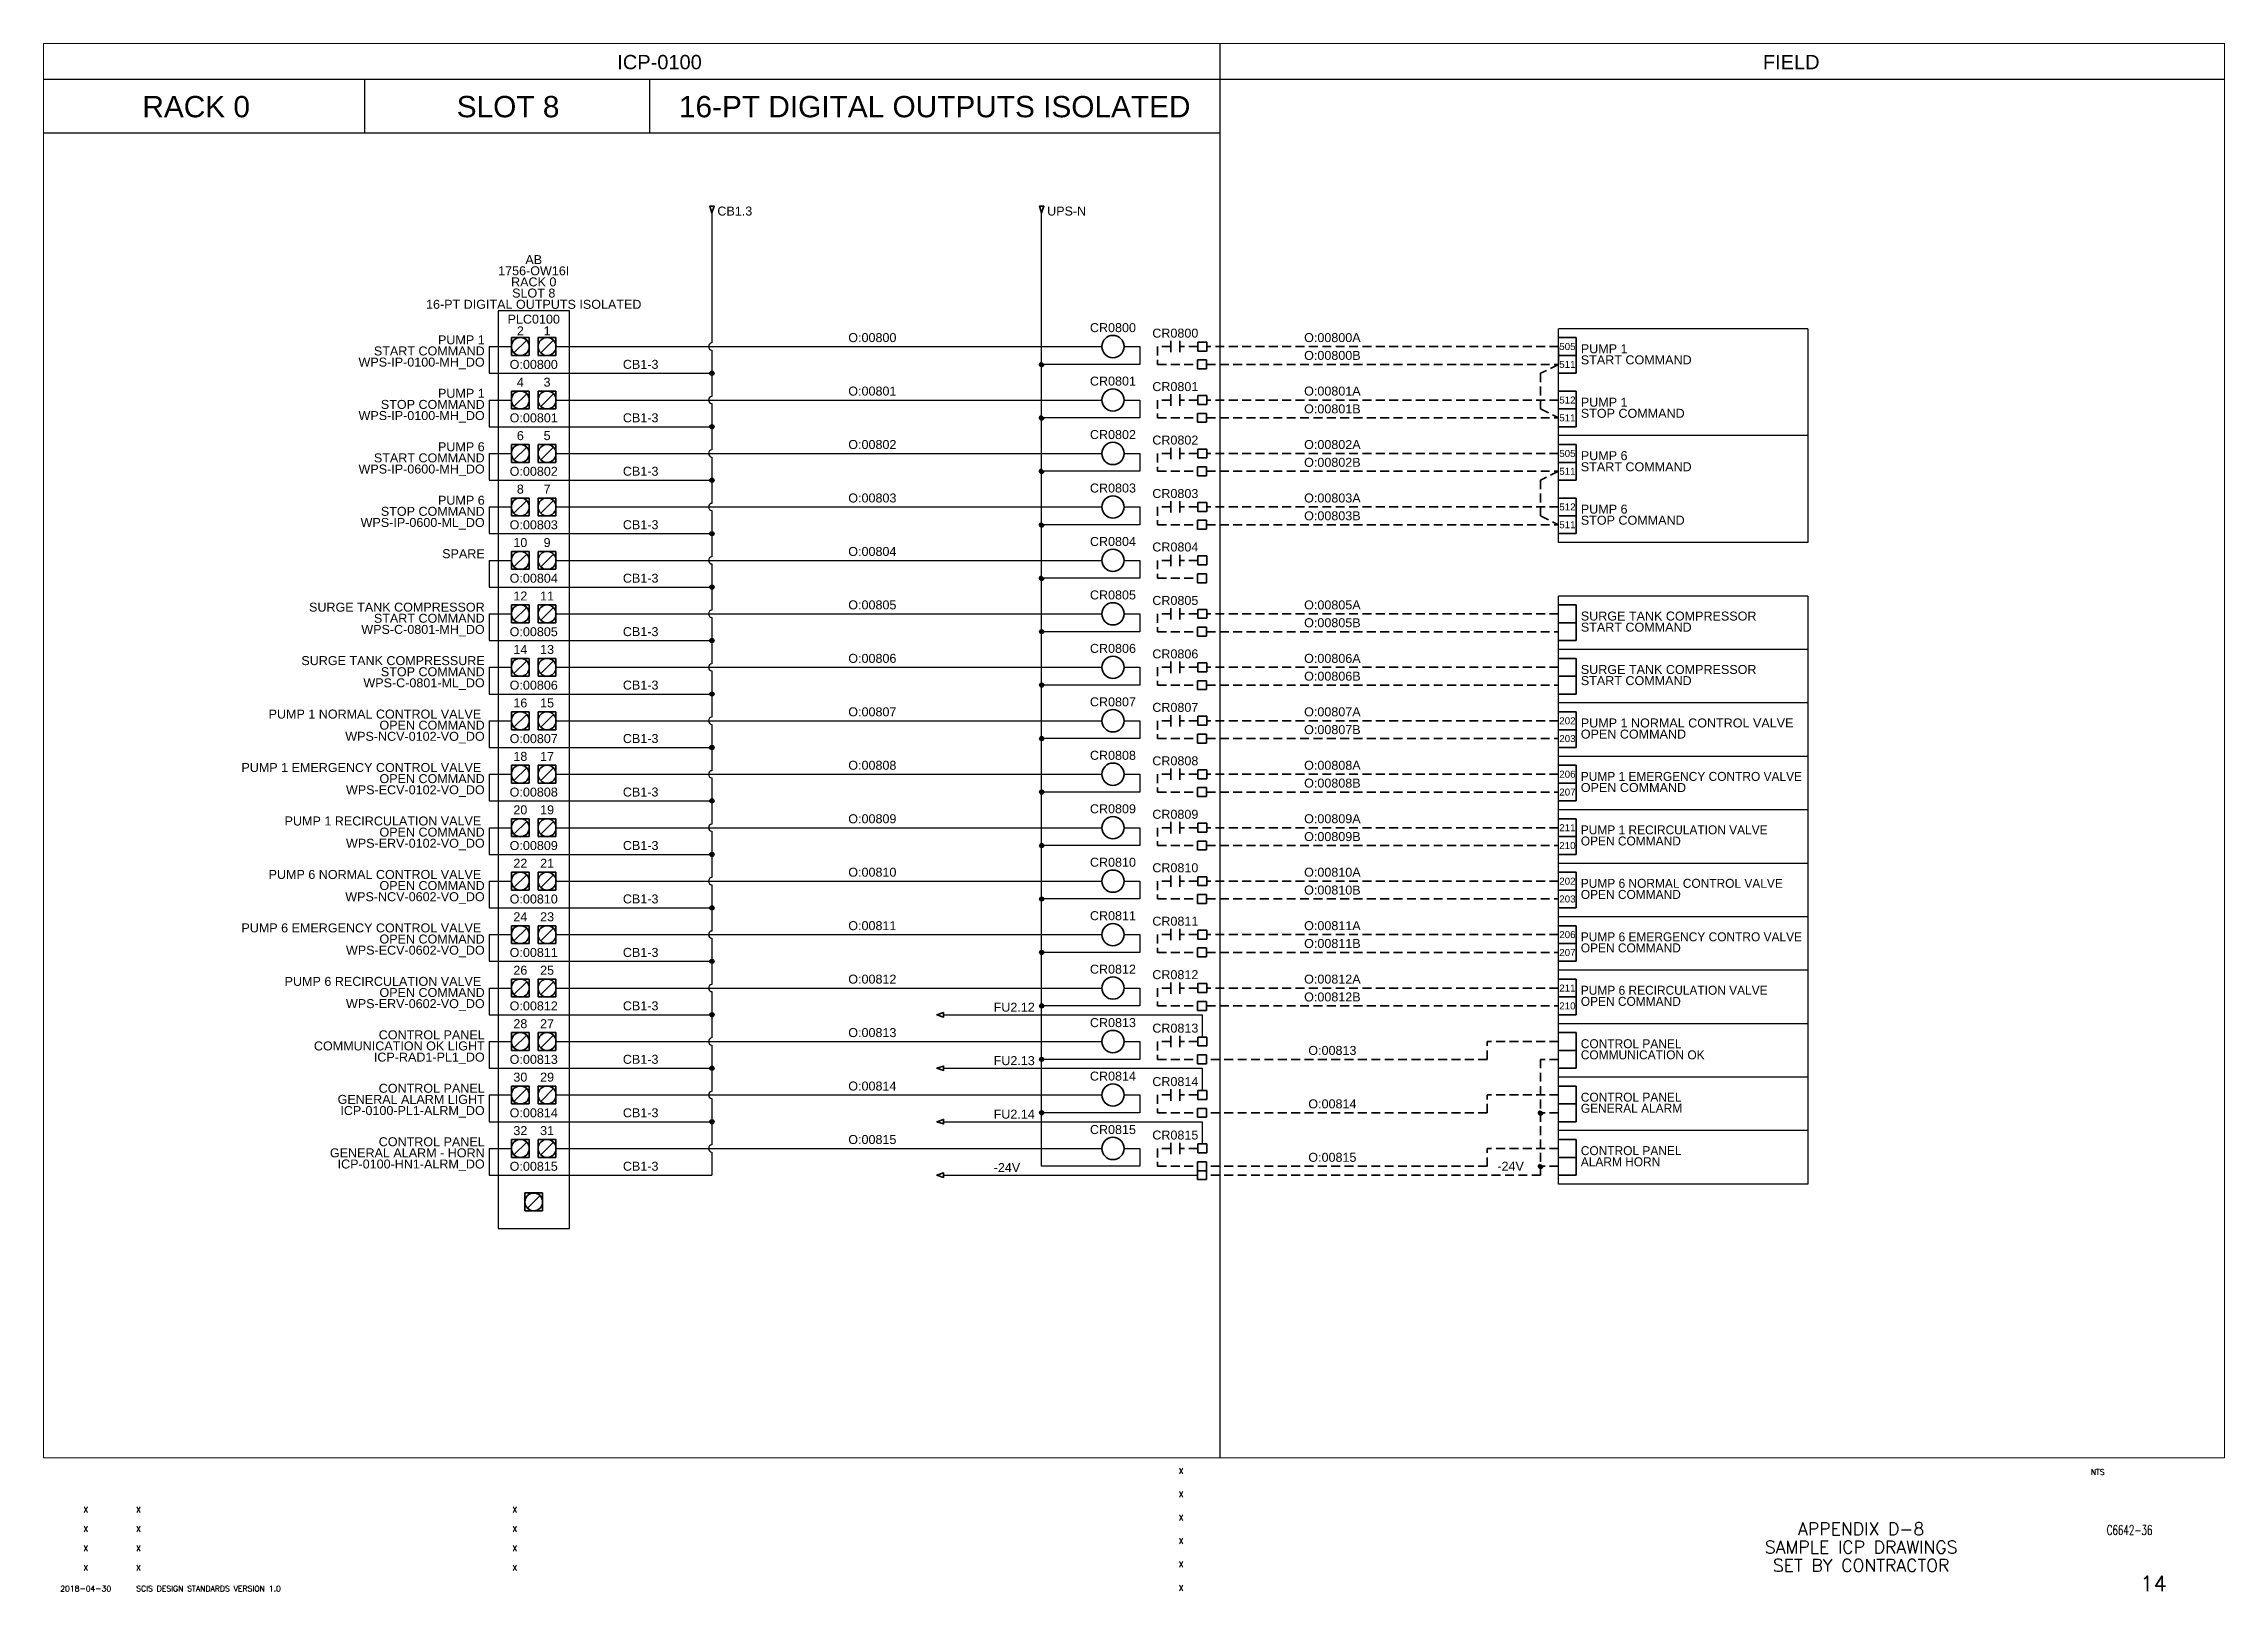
# Paper-space layout '14-Sample ICP R0S08 Digital Outputs' of a CAD drawing. Extents: x 44 to 821, y 22 to 574.
import ezdxf
from ezdxf.enums import TextEntityAlignment as Align

# ---------------------------------------------------------------- set-up
doc = ezdxf.new("R2010")
doc.units = 0
doc.linetypes.add('HIDDEN2', pattern=[4.7625, 3.175, -1.5875])
doc.layers.add('BOR-A1', color=7, linetype='Continuous')
doc.layers.add('G-ANNO-VPRT', color=7, linetype='Continuous', plot=False)
for name, color, linetype, lineweight in [('N-ANNO-TEXT', 2, 'Continuous', 18), ('N-CONT-PANL', 3, 'Continuous', 25), ('N-DIAG', 4, 'Continuous', 25), ('N-INST', 4, 'Continuous', 35), ('N-SGNL-ELEC', 4, 'HIDDEN2', 35), ('N-WIRES', 4, 'HIDDEN2', 35)]:
    doc.layers.add(name, color=color, linetype=linetype, lineweight=lineweight)
doc.styles.add('_CGS_2-5_NOTES', font='arial.ttf', dxfattribs={"height": 2.5})
doc.styles.add('STD2-0', font='simplex.shx', dxfattribs={"height": 2})
doc.styles.add('STD3-5', font='simplex.shx', dxfattribs={"height": 3.5})
doc.styles.add('STD4-5', font='simplex.shx', dxfattribs={"height": 4.5})
doc.styles.add('STD5-5', font='SIMPLEX')

psp = doc.layouts.new('14-Sample ICP R0S08 Digital Outputs')

# ---------------------------------------------------------------- texts
at = {"layer": 'N-ANNO-TEXT', "linetype": 'Continuous', "style": '_CGS_2-5_NOTES'}
for s, height, p in [('ICP-0100', 5.1, (263.45, 567.42)), ('FIELD', 5.1, (666.67, 567.42)), ('RACK 0', 7.6, (98.35, 551.55)), ('SLOT 8', 7.6, (209.47, 551.55)), ('16-PT DIGITAL OUTPUTS ISOLATED', 7.6, (361.49, 551.55))]:
    psp.add_text(s, height=height, dxfattribs=at).set_placement(p, align=Align.MIDDLE)
for s, p in [('CB1.3', (284.06, 512.73)), ('UPS-N', (401.54, 512.73)), ('PUMP 1', (591.7, 463.67)), ('START COMMAND', (591.7, 459.71)), ('STOP COMMAND', (591.7, 440.66)), ('PUMP 1', (591.7, 444.62)), ('PUMP 6', (591.7, 425.57)), ('START COMMAND', (591.7, 421.61)), ('STOP COMMAND', (591.7, 402.56)), ('PUMP 6', (591.7, 406.52)), ('SURGE TANK COMPRESSOR', (591.7, 368.42)), ('START COMMAND', (591.7, 364.46)), ('SURGE TANK COMPRESSOR', (591.7, 349.37)), ('START COMMAND', (591.7, 345.41)), ('OPEN COMMAND', (591.7, 326.36)), ('PUMP 1 NORMAL CONTROL VALVE ', (591.7, 330.32)), ('OPEN COMMAND', (591.7, 307.31))]:
    psp.add_text(s, height=3.2, dxfattribs=at).set_placement(p)
for s, p in [('AB', (218.62, 495.42)), ('1756-OW16I', (218.62, 491.45)), ('RACK 0', (218.62, 487.48)), ('16-PT DIGITAL OUTPUTS ISOLATED', (218.62, 479.5)), ('SLOT 8', (218.62, 483.51)), ('PLC0100', (218.62, 474.22)), ('CR0800', (424.99, 471.19)), ('2', (213.85, 470.02)), ('1', (223.38, 470.02)), ('O:00800', (339.27, 467.64)), ('CR0800', (447.22, 469.23)), ('O:00800A', (503.18, 467.64)), ('CB1-3', (256.72, 458.11)), ('O:00800B', (503.18, 461.29)), ('4', (213.85, 451.76)), ('3', (223.38, 451.76)), ('O:00801', (339.27, 448.59)), ('CR0801', (424.99, 452.14)), ('CR0801', (447.22, 450.18)), ('O:00801A', (503.18, 448.59)), ('O:00801B', (503.18, 442.24)), ('6', (213.85, 432.71)), ('5', (223.38, 432.71)), ('CB1-3', (256.72, 439.06)), ('CR0802', (424.99, 433.09)), ('O:00802', (339.27, 429.54)), ('CR0802', (447.22, 431.13)), ('O:00802A', (503.18, 429.54)), ('CB1-3', (256.72, 420.01)), ('O:00802B', (503.18, 423.19)), ('8', (213.85, 413.66)), ('7', (223.38, 413.66)), ('O:00803', (339.27, 410.49)), ('CR0803', (424.99, 414.04)), ('CR0803', (447.22, 412.08)), ('O:00803A', (503.18, 410.49)), ('CB1-3', (256.72, 400.96)), ('O:00803B', (503.18, 404.14)), ('10', (213.85, 394.61)), ('9', (223.38, 394.61)), ('CR0804', (424.99, 394.99)), ('O:00804', (339.27, 391.44)), ('CR0804', (447.22, 393.03)), ('CB1-3', (256.72, 381.91)), ('12', (213.85, 375.56)), ('11', (223.38, 375.56)), ('O:00805', (339.27, 372.39)), ('CR0805', (424.99, 375.94)), ('CR0805', (447.22, 373.98)), ('O:00805A', (503.18, 372.39)), ('CB1-3', (256.72, 362.86)), ('O:00805B', (503.18, 366.04)), ('14', (213.85, 356.51)), ('13', (223.38, 356.51)), ('CR0806', (424.99, 356.89)), ('CR0806', (447.22, 354.93)), ('O:00806', (339.27, 353.34)), ('O:00806A', (503.18, 353.34)), ('O:00806B', (503.18, 346.99)), ('CB1-3', (256.72, 343.81)), ('16', (213.85, 337.46)), ('15', (223.38, 337.46)), ('O:00807', (339.27, 334.29)), ('CR0807', (424.99, 337.84)), ('CR0807', (447.22, 335.88)), ('O:00807A', (503.18, 334.29)), ('CB1-3', (256.72, 324.76)), ('O:00807B', (503.18, 327.94)), ('18', (213.85, 318.41)), ('17', (223.38, 318.41)), ('CR0808', (424.99, 318.79)), ('CR0808', (447.22, 316.83)), ('O:00808', (339.27, 315.24)), ('O:00808A', (503.18, 315.24)), ('O:00808B', (503.18, 308.89)), ('CB1-3', (256.72, 305.71)), ('20', (213.85, 299.36)), ('19', (223.38, 299.36)), ('O:00809', (339.27, 296.19)), ('CR0809', (447.22, 297.78)), ('O:00809A', (503.18, 296.19)), ('CB1-3', (256.72, 286.66)), ('O:00809B', (503.18, 289.84)), ('22', (213.85, 280.31)), ('21', (223.38, 280.31)), ('O:00810', (339.27, 277.14)), ('CR0810', (424.99, 280.69)), ('CR0810', (447.22, 278.73)), ('O:00810A', (503.18, 277.14)), ('O:00810B', (503.18, 270.79)), ('24', (213.85, 261.26)), ('23', (223.38, 261.26)), ('CB1-3', (256.72, 267.61)), ('CR0811', (424.99, 261.64)), ('O:00811', (339.27, 258.09)), ('CR0811', (447.22, 259.68)), ('O:00811A', (503.18, 258.09)), ('CB1-3', (256.72, 248.56)), ('O:00811B', (503.18, 251.74)), ('26', (213.85, 242.21)), ('25', (223.38, 242.21)), ('O:00812', (339.27, 239.04)), ('CR0812', (424.99, 242.59)), ('CR0812', (447.22, 240.63)), ('O:00812A', (503.18, 239.04)), ('O:00812B', (503.18, 232.69)), ('28', (213.85, 223.16)), ('27', (223.38, 223.16)), ('CB1-3', (256.72, 229.51)), ('CR0813', (424.99, 223.54)), ('O:00813', (339.27, 219.99)), ('CR0813', (447.22, 221.58)), ('CB1-3', (256.72, 210.46)), ('O:00813', (503.18, 213.64)), ('30', (213.85, 204.11)), ('29', (223.38, 204.11)), ('O:00814', (339.27, 200.94)), ('CR0814', (424.99, 204.49)), ('CR0814', (447.22, 202.53)), ('CB1-3', (256.72, 191.41)), ('O:00814', (503.18, 194.59)), ('32', (213.85, 185.06)), ('31', (223.38, 185.06)), ('CR0815', (424.99, 185.44)), ('CR0815', (447.22, 183.48)), ('O:00815', (339.27, 181.89)), ('O:00815', (503.18, 175.54)), ('CB1-3', (256.72, 172.36)), ('-24V', (566.68, 172.36))]:
    psp.add_text(s, height=3.2, dxfattribs=at).set_placement(p, align=Align.CENTER)
for s, p in [('PUMP 1', (201.15, 466.84)), ('WPS-IP-0100-MH_DO', (201.15, 458.91)), ('START COMMAND', (201.15, 462.88)), ('PUMP 1', (201.15, 447.79)), ('WPS-IP-0100-MH_DO', (201.15, 439.86)), ('STOP COMMAND', (201.15, 443.83)), ('START COMMAND', (201.15, 424.78)), ('PUMP 6', (201.15, 428.74)), ('WPS-IP-0600-MH_DO', (201.15, 420.81)), ('PUMP 6', (201.15, 409.69)), ('WPS-IP-0600-ML_DO', (201.15, 401.76)), ('STOP COMMAND', (201.15, 405.73)), ('SPARE', (201.15, 390.64)), ('SURGE TANK COMPRESSOR', (201.15, 371.59)), ('WPS-C-0801-MH_DO', (201.15, 363.66)), ('START COMMAND', (201.15, 367.63)), ('SURGE TANK COMPRESSURE', (201.15, 352.54)), ('STOP COMMAND', (201.15, 348.58)), ('WPS-C-0801-ML_DO', (201.15, 344.61)), ('PUMP 1 NORMAL CONTROL VALVE ', (201.15, 333.49)), ('WPS-NCV-0102-VO_DO', (201.15, 325.56)), ('OPEN COMMAND', (201.15, 329.53)), ('PUMP 1 EMERGENCY CONTROL VALVE ', (201.15, 314.44)), ('OPEN COMMAND', (201.15, 310.48)), ('WPS-ECV-0102-VO_DO', (201.15, 306.51)), ('PUMP 1 RECIRCULATION VALVE ', (201.15, 295.39)), ('WPS-ERV-0102-VO_DO', (201.15, 287.46)), ('OPEN COMMAND', (201.15, 291.43)), ('PUMP 6 NORMAL CONTROL VALVE ', (201.15, 276.34)), ('OPEN COMMAND', (201.15, 272.38)), ('WPS-NCV-0602-VO_DO', (201.15, 268.41)), ('PUMP 6 EMERGENCY CONTROL VALVE ', (201.15, 257.29)), ('OPEN COMMAND', (201.15, 253.33)), ('WPS-ECV-0602-VO_DO', (201.15, 249.36)), ('PUMP 6 RECIRCULATION VALVE ', (201.15, 238.24)), ('WPS-ERV-0602-VO_DO', (201.15, 230.31)), ('OPEN COMMAND', (201.15, 234.28)), ('COMMUNICATION OK LIGHT', (201.15, 215.23)), ('CONTROL PANEL', (201.15, 219.19)), ('ICP-RAD1-PL1_DO', (201.15, 211.26)), ('CONTROL PANEL', (201.15, 200.14)), ('GENERAL ALARM LIGHT', (201.15, 196.18)), ('ICP-0100-PL1-ALRM_DO', (201.15, 192.21)), ('GENERAL ALARM - HORN', (201.15, 177.13)), ('CONTROL PANEL', (201.15, 181.09)), ('ICP-0100-HN1-ALRM_DO', (201.15, 173.16))]:
    psp.add_text(s, height=3.2, dxfattribs=at).set_placement(p, align=Align.RIGHT)
at = {"layer": 'N-ANNO-TEXT', "style": '_CGS_2-5_NOTES'}
for s, p in [('505', (586.92, 466.05)), ('511', (586.92, 459.7)), ('512', (586.92, 447)), ('511', (586.92, 440.65)), ('505', (586.92, 427.95)), ('511', (586.92, 421.6)), ('512', (586.92, 408.9)), ('511', (586.92, 402.55)), ('202', (586.92, 332.7)), ('203', (586.92, 326.35)), ('206', (586.92, 313.65)), ('207', (586.92, 307.3)), ('211', (586.92, 294.6)), ('210', (586.92, 288.25)), ('202', (586.92, 275.55)), ('203', (586.92, 269.2)), ('206', (586.92, 256.5)), ('207', (586.92, 250.15)), ('211', (586.92, 237.45)), ('210', (586.92, 231.1))]:
    psp.add_text(s, height=2.5, dxfattribs=at).set_placement(p, align=Align.MIDDLE_CENTER)
at = {"layer": 'N-ANNO-TEXT', "linetype": 'Continuous', "style": '_CGS_2-5_NOTES'}
for s, p in [('O:00800', (218.62, 461.29)), ('O:00801', (218.62, 442.24)), ('O:00802', (218.62, 423.19)), ('O:00803', (218.62, 404.14)), ('O:00804', (218.62, 385.09)), ('O:00805', (218.62, 366.04)), ('O:00806', (218.62, 346.99)), ('O:00807', (218.62, 327.94)), ('O:00808', (218.62, 308.89)), ('O:00809', (218.62, 289.84)), ('O:00810', (218.62, 270.79)), ('O:00811', (218.62, 251.74)), ('O:00812', (218.62, 232.69)), ('O:00813', (218.62, 213.64)), ('O:00814', (218.62, 194.59)), ('O:00815', (218.62, 175.54))]:
    psp.add_text(s, height=3.2, dxfattribs=at).set_placement(p, align=Align.TOP_CENTER)
at = {"layer": 'N-ANNO-TEXT', "linetype": 'Continuous', "style": '_CGS_2-5_NOTES', "width": 0.95}
for s, p in [('PUMP 1 EMERGENCY CONTRO VALVE ', (591.7, 311.27)), ('PUMP 1 RECIRCULATION VALVE ', (591.7, 292.22)), ('OPEN COMMAND', (591.7, 288.26)), ('OPEN COMMAND', (591.7, 269.21)), ('PUMP 6 NORMAL CONTROL VALVE ', (591.7, 273.17)), ('PUMP 6 EMERGENCY CONTRO VALVE ', (591.7, 254.12)), ('OPEN COMMAND', (591.7, 250.16)), ('OPEN COMMAND', (591.7, 231.11)), ('PUMP 6 RECIRCULATION VALVE ', (591.7, 235.07)), ('CONTROL PANEL', (591.7, 216.02)), ('COMMUNICATION OK', (591.7, 212.06)), ('CONTROL PANEL', (591.7, 196.97)), ('GENERAL ALARM', (591.7, 193.01)), ('CONTROL PANEL', (591.7, 177.92)), ('ALARM HORN', (591.7, 173.96))]:
    psp.add_text(s, height=3.2, dxfattribs=at).set_placement(p)
at = {"layer": 'N-ANNO-TEXT', "linetype": 'Continuous', "style": '_CGS_2-5_NOTES'}
for tag, p in [('FU2.12', (382.49, 229.04)), ('FU2.13', (382.49, 209.99)), ('FU2.14', (382.49, 190.94)), ('-24V', (382.49, 171.89))]:
    psp.add_attdef(tag, p, '', height=3.2, dxfattribs=at)
at = {"layer": 'N-SGNL-ELEC', "style": '_CGS_2-5_NOTES'}
psp.add_text('CR0809', height=3.2, dxfattribs=at).set_placement((424.99, 299.74), align=Align.CENTER)

# ---------------------------------------------------------------- blocks, each defined once
blk = doc.blocks.new('CGS A1 TITLE ATT')
at = {"layer": 'BOR-A1', "color": 1}
for tag, p, height, style in [('DATE', (448.47, 64.4), 2, 'STD2-0'), ('DRAWN', (448.47, 56.08), 2, 'STD2-0'), ('DESIGNER', (448.47, 47.76), 2, 'STD2-0'), ('CHECKED', (448.47, 39.44), 2, 'STD2-0'), ('FILE', (783.85, 42.55), 3.5, 'STD3-5'), ('ENGINEER', (448.47, 31.12), 2, 'STD2-0'), ('AD909', (787.49, 32), 5.5, 'STD5-5'), ('APPROVED', (448.47, 22.72), 2, 'STD2-0')]:
    blk.add_attdef(tag, p, '', height=height, dxfattribs=dict(at, style=style))
at = {"layer": 'BOR-A1', "color": 1, "style": 'STD2-0', "flags": 4}
blk.add_attdef('SCALE', (773.37, 64), '', height=2, dxfattribs=at)
at = {"layer": 'BOR-A1', "color": 1, "style": 'STD4-5'}
for tag, p in [('TITLE-1', (691.59, 44.75)), ('TITLE-2', (691.59, 38.25)), ('TITLE-3', (691.59, 31.75)), ('TITLE-4', (691.59, 25.25))]:
    blk.add_attdef(tag, text='', height=4.5, dxfattribs=at).set_placement(p, align=Align.MIDDLE_CENTER)
at = {"layer": 'BOR-A1', "color": 1, "style": 'STD5-5'}
blk.add_attdef('999', text='', height=5.5, dxfattribs=at).set_placement((800.49, 22.5), align=Align.RIGHT)
blk = doc.blocks.new('CGS A1 REV ATT')
at = {"layer": 'BOR-A1', "color": 1, "style": 'STD2-0'}
for tag, p in [('R5-DATE', (58.99, 50.62)), ('R5-BY', (211.87, 50.62)), ('R4-DATE', (58.99, 43.7)), ('R4-BY', (211.87, 43.7)), ('R3-DATE', (58.99, 36.78)), ('R2-DATE', (58.99, 29.86)), ('R3-BY', (211.87, 36.78)), ('R2-BY', (211.87, 29.86)), ('R1-DATE', (58.99, 22.46)), ('R1-BY', (211.87, 22.46))]:
    blk.add_attdef(tag, text='', height=2, dxfattribs=at).set_placement(p, align=Align.CENTER)
for tag, p in [('R5-DESC', (76.99, 50.62)), ('R4-DESC', (76.99, 43.7)), ('R3-DESC', (76.99, 36.78)), ('R2-DESC', (76.99, 29.86)), ('R1-DESC', (76.99, 22.46))]:
    blk.add_attdef(tag, p, '', height=2, dxfattribs=at)

# ---------------------------------------------------------------- linework, layer by layer
for p, q in [((463.09, 574), (463.09, 554.95)), ((43.99, 561.3), (821, 561.3)), ((158.29, 561.3), (158.29, 542.25)), ((259.89, 561.3), (259.89, 542.25)), ((463.09, 554.95), (463.09, 70)), ((43.99, 542.25), (463.09, 542.25)), ((456.74, 227.93), (456.74, 219.99)), ((456.74, 208.88), (456.74, 200.94)), ((456.74, 189.83), (456.74, 181.89))]:
    psp.add_line(p, q)
at = {"layer": 'N-CONT-PANL'}
for p, q in [((231.32, 478.75), (205.92, 478.75)), ((205.92, 478.75), (205.92, 151.73)), ((231.32, 151.73), (231.32, 478.75)), ((583.74, 453.35), (583.74, 472.4)), ((672.64, 472.4), (583.74, 472.4)), ((672.64, 472.4), (672.64, 434.3)), ((583.74, 466.05), (583.74, 459.7)), ((583.74, 434.3), (583.74, 453.35)), ((672.64, 434.3), (583.74, 434.3)), ((583.74, 415.25), (583.74, 434.3)), ((672.64, 434.3), (672.64, 415.25)), ((583.74, 396.2), (583.74, 415.25)), ((672.64, 415.25), (672.64, 396.2)), ((672.64, 396.2), (583.74, 396.2)), ((672.64, 377.15), (583.74, 377.15)), ((583.74, 358.1), (583.74, 377.15)), ((672.64, 377.15), (672.64, 358.1)), ((672.64, 358.1), (583.74, 358.1)), ((583.74, 339.05), (583.74, 358.1)), ((672.64, 358.1), (672.64, 339.05)), ((672.64, 339.05), (583.74, 339.05)), ((583.74, 320), (583.74, 339.05)), ((672.64, 339.05), (672.64, 320)), ((672.64, 320), (583.74, 320)), ((583.74, 300.95), (583.74, 320)), ((672.64, 320), (672.64, 300.95)), ((672.64, 300.95), (583.74, 300.95)), ((583.74, 281.9), (583.74, 300.95)), ((672.64, 300.95), (672.64, 281.9)), ((672.64, 281.9), (583.74, 281.9)), ((583.74, 262.85), (583.74, 281.9)), ((672.64, 281.9), (672.64, 262.85)), ((672.64, 262.85), (583.74, 262.85)), ((583.74, 243.8), (583.74, 262.85)), ((672.64, 262.85), (672.64, 243.8)), ((672.64, 243.8), (583.74, 243.8)), ((583.74, 224.75), (583.74, 243.8)), ((672.64, 243.8), (672.64, 224.75)), ((672.64, 224.75), (583.74, 224.75)), ((583.74, 205.7), (583.74, 224.75)), ((672.64, 224.75), (583.74, 224.75)), ((672.64, 224.75), (672.64, 205.7)), ((672.64, 205.7), (583.74, 205.7)), ((672.64, 205.7), (583.74, 205.7)), ((583.74, 186.65), (583.74, 205.7)), ((672.64, 205.7), (672.64, 186.65)), ((672.64, 186.65), (583.74, 186.65)), ((672.64, 186.65), (583.74, 186.65)), ((583.74, 167.6), (583.74, 186.65)), ((672.64, 186.65), (672.64, 167.6)), ((672.64, 167.6), (583.74, 167.6)), ((205.92, 151.73), (231.32, 151.73))]:
    psp.add_line(p, q, dxfattribs=at)
at = {"layer": 'N-DIAG'}
for p, q in [((282.12, 513.68), (282.12, 467.32)), ((399.59, 173.95), (399.59, 513.68)), ((202.74, 466.05), (210.65, 466.05)), ((202.74, 466.05), (202.74, 456.53)), ((226.55, 466.05), (421.02, 466.05)), ((282.12, 464.78), (282.12, 448.27)), ((434.52, 459.7), (399.59, 459.7)), ((428.96, 466.05), (434.52, 466.05)), ((434.52, 466.05), (434.52, 459.7)), ((202.74, 456.53), (282.12, 456.53)), ((202.74, 447), (210.65, 447)), ((202.74, 447), (202.74, 437.48)), ((226.55, 447), (421.02, 447)), ((282.12, 445.73), (282.12, 429.22)), ((428.96, 447), (434.52, 447)), ((428.96, 447), (434.52, 447)), ((434.52, 447), (434.52, 440.65)), ((202.74, 437.48), (282.12, 437.48)), ((434.52, 440.65), (399.59, 440.65)), ((202.74, 427.95), (210.65, 427.95)), ((202.74, 427.95), (202.74, 418.43)), ((226.55, 427.95), (421.02, 427.95)), ((428.96, 427.95), (434.52, 427.95)), ((434.52, 427.95), (434.52, 421.6)), ((282.12, 426.68), (282.12, 410.17)), ((434.52, 421.6), (399.59, 421.6)), ((202.74, 418.43), (282.12, 418.43)), ((202.74, 408.9), (210.65, 408.9)), ((202.74, 408.9), (202.74, 399.38)), ((226.55, 408.9), (421.02, 408.9)), ((282.12, 407.63), (282.12, 391.12)), ((428.96, 408.9), (434.52, 408.9)), ((434.52, 408.9), (434.52, 402.55)), ((202.74, 399.38), (282.12, 399.38)), ((434.52, 402.55), (399.59, 402.55)), ((202.74, 389.85), (210.65, 389.85)), ((202.74, 389.85), (202.74, 380.33)), ((226.55, 389.85), (421.02, 389.85)), ((282.12, 388.58), (282.12, 372.07)), ((428.96, 389.85), (434.52, 389.85)), ((434.52, 389.85), (434.52, 383.5)), ((434.52, 383.5), (399.59, 383.5)), ((202.74, 380.33), (282.12, 380.33)), ((202.74, 370.8), (210.65, 370.8)), ((202.74, 370.8), (202.74, 361.28)), ((226.55, 370.8), (421.02, 370.8)), ((282.12, 369.53), (282.12, 353.02)), ((428.96, 370.8), (434.52, 370.8)), ((434.52, 370.8), (434.52, 364.45)), ((202.74, 361.28), (282.12, 361.28)), ((434.52, 364.45), (399.59, 364.45)), ((202.74, 351.75), (210.65, 351.75)), ((202.74, 351.75), (202.74, 342.23)), ((226.55, 351.75), (421.02, 351.75)), ((282.12, 350.48), (282.12, 333.97)), ((428.96, 351.75), (434.52, 351.75)), ((434.52, 351.75), (434.52, 345.4)), ((202.74, 342.23), (282.12, 342.23)), ((434.52, 345.4), (399.59, 345.4)), ((202.74, 332.7), (210.65, 332.7)), ((202.74, 332.7), (202.74, 323.18)), ((226.55, 332.7), (421.02, 332.7)), ((282.12, 331.43), (282.12, 314.92)), ((434.52, 326.35), (399.59, 326.35)), ((428.96, 332.7), (434.52, 332.7)), ((434.52, 332.7), (434.52, 326.35)), ((202.74, 323.18), (282.12, 323.18)), ((202.74, 313.65), (210.65, 313.65)), ((202.74, 313.65), (202.74, 304.13)), ((226.55, 313.65), (421.02, 313.65)), ((282.12, 312.38), (282.12, 295.87)), ((428.96, 313.65), (434.52, 313.65)), ((434.52, 313.65), (434.52, 307.3)), ((202.74, 304.13), (282.12, 304.13)), ((434.52, 307.3), (399.59, 307.3)), ((202.74, 294.6), (210.65, 294.6)), ((202.74, 294.6), (202.74, 285.08)), ((226.55, 294.6), (421.02, 294.6)), ((282.12, 293.33), (282.12, 276.82)), ((434.52, 288.25), (399.59, 288.25)), ((428.96, 294.6), (434.52, 294.6)), ((434.52, 294.6), (434.52, 288.25)), ((202.74, 285.08), (282.12, 285.08)), ((202.74, 275.55), (210.65, 275.55)), ((202.74, 275.55), (202.74, 266.03)), ((226.55, 275.55), (421.02, 275.55)), ((282.12, 274.28), (282.12, 257.77)), ((428.96, 275.55), (434.52, 275.55)), ((434.52, 275.55), (434.52, 269.2)), ((202.74, 266.03), (282.12, 266.03)), ((434.52, 269.2), (399.59, 269.2)), ((202.74, 256.5), (210.65, 256.5)), ((202.74, 256.5), (202.74, 246.98)), ((226.55, 256.5), (421.02, 256.5)), ((428.96, 256.5), (434.52, 256.5)), ((434.52, 256.5), (434.52, 250.15)), ((282.12, 255.23), (282.12, 238.72)), ((434.52, 250.15), (399.59, 250.15)), ((202.74, 246.98), (282.12, 246.98)), ((202.74, 237.45), (210.65, 237.45)), ((202.74, 237.45), (202.74, 227.93)), ((226.55, 237.45), (421.02, 237.45)), ((282.12, 236.18), (282.12, 219.67)), ((428.96, 237.45), (434.52, 237.45)), ((434.52, 237.45), (434.52, 231.1)), ((202.74, 227.93), (282.12, 227.93)), ((364.67, 227.93), (456.74, 227.93)), ((434.52, 231.1), (399.59, 231.1)), ((202.74, 218.4), (210.65, 218.4)), ((202.74, 218.4), (202.74, 208.88)), ((226.55, 218.4), (421.02, 218.4)), ((428.96, 218.4), (434.52, 218.4)), ((434.52, 218.4), (434.52, 212.05)), ((282.12, 217.13), (282.12, 200.62)), ((434.52, 212.05), (399.59, 212.05)), ((202.74, 208.88), (282.12, 208.88)), ((364.67, 208.88), (456.74, 208.88)), ((202.74, 199.35), (210.65, 199.35)), ((202.74, 199.35), (202.74, 189.83)), ((226.55, 199.35), (421.02, 199.35)), ((282.12, 198.08), (282.12, 181.57)), ((428.96, 199.35), (434.52, 199.35)), ((434.52, 199.35), (434.52, 193)), ((202.74, 189.83), (282.12, 189.83)), ((364.67, 189.83), (456.74, 189.83)), ((434.52, 193), (399.59, 193)), ((202.74, 180.3), (210.65, 180.3)), ((202.74, 180.3), (202.74, 170.78)), ((226.55, 180.3), (421.02, 180.3)), ((282.12, 179.03), (282.12, 170.78)), ((428.96, 180.3), (434.52, 180.3)), ((434.52, 180.3), (434.52, 173.95)), ((434.52, 173.95), (399.59, 173.95)), ((202.74, 170.78), (282.12, 170.78)), ((364.67, 170.78), (455.15, 170.78))]:
    psp.add_line(p, q, dxfattribs=at)
for centre, radius in [((282.12, 456.53), 0.762), ((282.12, 456.53), 0.475), ((282.12, 456.53), 0.236), ((282.12, 437.48), 0.762), ((282.12, 437.48), 0.475), ((282.12, 437.48), 0.236), ((282.12, 418.43), 0.762), ((282.12, 418.43), 0.475), ((282.12, 418.43), 0.236), ((282.12, 399.38), 0.762), ((282.12, 399.38), 0.475), ((282.12, 399.38), 0.236), ((282.12, 380.33), 0.762), ((282.12, 380.33), 0.475), ((282.12, 380.33), 0.236), ((399.59, 364.45), 0.762), ((282.12, 361.28), 0.762), ((282.12, 361.28), 0.475), ((282.12, 361.28), 0.236), ((399.59, 364.45), 0.475), ((399.59, 364.45), 0.236), ((282.12, 342.23), 0.762), ((282.12, 342.23), 0.475), ((282.12, 342.23), 0.236), ((399.59, 345.4), 0.762), ((399.59, 345.4), 0.475), ((399.59, 345.4), 0.236), ((399.59, 326.35), 0.762), ((399.59, 326.35), 0.475), ((399.59, 326.35), 0.236), ((282.12, 323.18), 0.762), ((282.12, 323.18), 0.475), ((282.12, 323.18), 0.236), ((282.12, 304.13), 0.762), ((282.12, 304.13), 0.475), ((282.12, 304.13), 0.236), ((399.59, 307.3), 0.762), ((399.59, 307.3), 0.475), ((399.59, 307.3), 0.236), ((399.59, 288.25), 0.762), ((399.59, 288.25), 0.475), ((399.59, 288.25), 0.236), ((282.12, 285.08), 0.762), ((282.12, 285.08), 0.475), ((282.12, 285.08), 0.236), ((282.12, 266.03), 0.762), ((282.12, 266.03), 0.475), ((282.12, 266.03), 0.236), ((399.59, 269.2), 0.762), ((399.59, 269.2), 0.475), ((399.59, 269.2), 0.236), ((399.59, 250.15), 0.762), ((399.59, 250.15), 0.475), ((399.59, 250.15), 0.236), ((282.12, 246.98), 0.762), ((282.12, 246.98), 0.475), ((282.12, 246.98), 0.236), ((282.12, 227.93), 0.762), ((282.12, 227.93), 0.475), ((282.12, 227.93), 0.236), ((399.59, 231.1), 0.762), ((399.59, 231.1), 0.475), ((399.59, 231.1), 0.236), ((399.59, 212.05), 0.762), ((399.59, 212.05), 0.475), ((399.59, 212.05), 0.236), ((282.12, 208.88), 0.762), ((282.12, 208.88), 0.475), ((282.12, 208.88), 0.236), ((282.12, 189.83), 0.762), ((282.12, 189.83), 0.475), ((282.12, 189.83), 0.236), ((399.59, 193), 0.762), ((399.59, 193), 0.475), ((399.59, 193), 0.236)]:
    psp.add_circle(centre, radius, dxfattribs=at)
for centre in [(282.12, 466.05), (282.12, 447), (282.12, 427.95), (282.12, 408.9), (282.12, 389.85), (282.12, 370.8), (282.12, 351.75), (282.12, 332.7), (282.12, 313.65), (282.12, 294.6), (282.12, 275.55), (282.12, 256.5), (282.12, 237.45), (282.12, 218.4), (282.12, 199.35), (282.12, 180.3)]:
    psp.add_arc(centre, 1.27, 90, 270, dxfattribs=at)
at = {"layer": 'N-INST', "linetype": 'Continuous'}
for p, q in [((210.68, 469.23), (217.03, 469.23)), ((210.68, 462.88), (210.68, 469.23)), ((216.12, 468.31), (211.59, 463.79)), ((217.03, 469.23), (217.03, 462.88)), ((220.2, 462.88), (220.2, 469.23)), ((220.2, 469.23), (226.55, 469.23)), ((225.64, 468.31), (221.12, 463.79)), ((226.55, 469.23), (226.55, 462.88)), ((445.63, 468.08), (445.63, 464.02)), ((448.8, 468.08), (448.8, 464.02)), ((583.74, 469.23), (590.09, 469.23)), ((590.09, 469.23), (590.09, 462.88)), ((217.03, 462.88), (210.68, 462.88)), ((226.55, 462.88), (220.2, 462.88)), ((583.74, 462.88), (590.09, 462.88)), ((590.09, 462.88), (590.09, 456.53)), ((590.09, 456.53), (583.74, 456.53)), ((210.68, 450.18), (217.03, 450.18)), ((210.68, 443.83), (210.68, 450.18)), ((217.03, 443.83), (210.68, 443.83)), ((216.12, 449.26), (211.59, 444.74)), ((217.03, 450.18), (217.03, 443.83)), ((220.2, 450.18), (226.55, 450.18)), ((220.2, 443.83), (220.2, 450.18)), ((226.55, 443.83), (220.2, 443.83)), ((225.64, 449.26), (221.12, 444.74)), ((226.55, 450.18), (226.55, 443.83)), ((445.63, 449.03), (445.63, 444.97)), ((448.8, 449.03), (448.8, 444.97)), ((583.74, 450.18), (590.09, 450.18)), ((583.74, 443.83), (590.09, 443.83)), ((590.09, 450.18), (590.09, 443.83)), ((590.09, 443.83), (590.09, 437.48)), ((590.09, 437.48), (583.74, 437.48)), ((210.68, 431.13), (217.03, 431.13)), ((210.68, 424.78), (210.68, 431.13)), ((216.12, 430.21), (211.59, 425.69)), ((217.03, 431.13), (217.03, 424.78)), ((220.2, 431.13), (226.55, 431.13)), ((220.2, 424.78), (220.2, 431.13)), ((225.64, 430.21), (221.12, 425.69)), ((226.55, 431.13), (226.55, 424.78)), ((445.63, 429.98), (445.63, 425.92)), ((448.8, 429.98), (448.8, 425.92)), ((583.74, 431.13), (590.09, 431.13)), ((590.09, 431.13), (590.09, 424.78)), ((217.03, 424.78), (210.68, 424.78)), ((226.55, 424.78), (220.2, 424.78)), ((583.74, 424.78), (590.09, 424.78)), ((590.09, 424.78), (590.09, 418.43)), ((210.68, 412.08), (217.03, 412.08)), ((210.68, 405.73), (210.68, 412.08)), ((217.03, 412.08), (217.03, 405.73)), ((220.2, 412.08), (226.55, 412.08)), ((220.2, 405.73), (220.2, 412.08)), ((226.55, 412.08), (226.55, 405.73)), ((590.09, 418.43), (583.74, 418.43)), ((583.74, 412.08), (590.09, 412.08)), ((590.09, 412.08), (590.09, 405.73)), ((217.03, 405.73), (210.68, 405.73)), ((216.12, 411.16), (211.59, 406.64)), ((226.55, 405.73), (220.2, 405.73)), ((225.64, 411.16), (221.12, 406.64)), ((445.63, 410.93), (445.63, 406.87)), ((448.8, 410.93), (448.8, 406.87)), ((583.74, 405.73), (590.09, 405.73)), ((590.09, 405.73), (590.09, 399.38)), ((590.09, 399.38), (583.74, 399.38)), ((210.68, 393.03), (217.03, 393.03)), ((210.68, 386.68), (210.68, 393.03)), ((216.12, 392.11), (211.59, 387.59)), ((217.03, 393.03), (217.03, 386.68)), ((220.2, 393.03), (226.55, 393.03)), ((220.2, 386.68), (220.2, 393.03)), ((225.64, 392.11), (221.12, 387.59)), ((226.55, 393.03), (226.55, 386.68)), ((445.63, 391.88), (445.63, 387.82)), ((448.8, 391.88), (448.8, 387.82)), ((217.03, 386.68), (210.68, 386.68)), ((226.55, 386.68), (220.2, 386.68)), ((210.68, 373.98), (217.03, 373.98)), ((210.68, 367.63), (210.68, 373.98)), ((216.12, 373.06), (211.59, 368.54)), ((217.03, 373.98), (217.03, 367.63)), ((220.2, 373.98), (226.55, 373.98)), ((220.2, 367.63), (220.2, 373.98)), ((225.64, 373.06), (221.12, 368.54)), ((226.55, 373.98), (226.55, 367.63)), ((583.74, 373.98), (590.09, 373.98)), ((590.09, 373.98), (590.09, 367.63)), ((217.03, 367.63), (210.68, 367.63)), ((226.55, 367.63), (220.2, 367.63)), ((445.63, 372.83), (445.63, 368.77)), ((448.8, 372.83), (448.8, 368.77)), ((583.74, 367.63), (590.09, 367.63)), ((590.09, 367.63), (590.09, 361.28)), ((590.09, 361.28), (583.74, 361.28)), ((210.68, 354.93), (217.03, 354.93)), ((210.68, 348.58), (210.68, 354.93)), ((216.12, 354.01), (211.59, 349.49)), ((217.03, 354.93), (217.03, 348.58)), ((220.2, 354.93), (226.55, 354.93)), ((220.2, 348.58), (220.2, 354.93)), ((225.64, 354.01), (221.12, 349.49)), ((226.55, 354.93), (226.55, 348.58)), ((445.63, 353.78), (445.63, 349.72)), ((448.8, 353.78), (448.8, 349.72)), ((583.74, 354.93), (590.09, 354.93)), ((590.09, 354.93), (590.09, 348.58)), ((217.03, 348.58), (210.68, 348.58)), ((226.55, 348.58), (220.2, 348.58)), ((583.74, 348.58), (590.09, 348.58)), ((590.09, 342.23), (583.74, 342.23)), ((590.09, 348.58), (590.09, 342.23)), ((210.68, 335.88), (217.03, 335.88)), ((210.68, 329.53), (210.68, 335.88)), ((216.12, 334.96), (211.59, 330.44)), ((217.03, 335.88), (217.03, 329.53)), ((220.2, 335.88), (226.55, 335.88)), ((220.2, 329.53), (220.2, 335.88)), ((225.64, 334.96), (221.12, 330.44)), ((226.55, 335.88), (226.55, 329.53)), ((445.63, 334.73), (445.63, 330.67)), ((448.8, 334.73), (448.8, 330.67)), ((583.74, 335.88), (590.09, 335.88)), ((590.09, 335.88), (590.09, 329.53)), ((217.03, 329.53), (210.68, 329.53)), ((226.55, 329.53), (220.2, 329.53)), ((583.74, 329.53), (590.09, 329.53)), ((590.09, 329.53), (590.09, 323.18)), ((590.09, 323.18), (583.74, 323.18)), ((210.68, 316.83), (217.03, 316.83)), ((210.68, 310.48), (210.68, 316.83)), ((216.12, 315.91), (211.59, 311.39)), ((217.03, 316.83), (217.03, 310.48)), ((220.2, 316.83), (226.55, 316.83)), ((220.2, 310.48), (220.2, 316.83)), ((225.64, 315.91), (221.12, 311.39)), ((226.55, 316.83), (226.55, 310.48)), ((445.63, 315.68), (445.63, 311.62)), ((448.8, 315.68), (448.8, 311.62)), ((583.74, 316.83), (590.09, 316.83)), ((590.09, 316.83), (590.09, 310.48)), ((217.03, 310.48), (210.68, 310.48)), ((226.55, 310.48), (220.2, 310.48)), ((583.74, 310.48), (590.09, 310.48)), ((590.09, 304.13), (583.74, 304.13)), ((590.09, 310.48), (590.09, 304.13)), ((210.68, 297.78), (217.03, 297.78)), ((210.68, 291.43), (210.68, 297.78)), ((216.12, 296.86), (211.59, 292.34)), ((217.03, 297.78), (217.03, 291.43)), ((220.2, 297.78), (226.55, 297.78)), ((220.2, 291.43), (220.2, 297.78)), ((225.64, 296.86), (221.12, 292.34)), ((226.55, 297.78), (226.55, 291.43)), ((445.63, 296.63), (445.63, 292.57)), ((448.8, 296.63), (448.8, 292.57)), ((583.74, 297.78), (590.09, 297.78)), ((590.09, 297.78), (590.09, 291.43)), ((217.03, 291.43), (210.68, 291.43)), ((226.55, 291.43), (220.2, 291.43)), ((583.74, 291.43), (590.09, 291.43)), ((590.09, 291.43), (590.09, 285.08)), ((590.09, 285.08), (583.74, 285.08)), ((210.68, 278.73), (217.03, 278.73)), ((210.68, 272.38), (210.68, 278.73)), ((217.03, 272.38), (210.68, 272.38)), ((216.12, 277.81), (211.59, 273.29)), ((217.03, 278.73), (217.03, 272.38)), ((220.2, 278.73), (226.55, 278.73)), ((220.2, 272.38), (220.2, 278.73)), ((226.55, 272.38), (220.2, 272.38)), ((225.64, 277.81), (221.12, 273.29)), ((226.55, 278.73), (226.55, 272.38)), ((445.63, 277.58), (445.63, 273.52)), ((448.8, 277.58), (448.8, 273.52)), ((583.74, 278.73), (590.09, 278.73)), ((583.74, 272.38), (590.09, 272.38)), ((590.09, 278.73), (590.09, 272.38)), ((590.09, 272.38), (590.09, 266.03)), ((590.09, 266.03), (583.74, 266.03)), ((210.68, 259.68), (217.03, 259.68)), ((210.68, 253.33), (210.68, 259.68)), ((216.12, 258.76), (211.59, 254.24)), ((217.03, 259.68), (217.03, 253.33)), ((220.2, 259.68), (226.55, 259.68)), ((220.2, 253.33), (220.2, 259.68)), ((225.64, 258.76), (221.12, 254.24)), ((226.55, 259.68), (226.55, 253.33)), ((445.63, 258.53), (445.63, 254.47)), ((448.8, 258.53), (448.8, 254.47)), ((583.74, 259.68), (590.09, 259.68)), ((590.09, 259.68), (590.09, 253.33)), ((217.03, 253.33), (210.68, 253.33)), ((226.55, 253.33), (220.2, 253.33)), ((583.74, 253.33), (590.09, 253.33)), ((590.09, 253.33), (590.09, 246.98)), ((590.09, 246.98), (583.74, 246.98)), ((210.68, 240.63), (217.03, 240.63)), ((210.68, 234.28), (210.68, 240.63)), ((217.03, 234.28), (210.68, 234.28)), ((216.12, 239.71), (211.59, 235.19)), ((217.03, 240.63), (217.03, 234.28)), ((220.2, 240.63), (226.55, 240.63)), ((220.2, 234.28), (220.2, 240.63)), ((226.55, 234.28), (220.2, 234.28)), ((225.64, 239.71), (221.12, 235.19)), ((226.55, 240.63), (226.55, 234.28)), ((445.63, 239.48), (445.63, 235.42)), ((448.8, 239.48), (448.8, 235.42)), ((583.74, 240.63), (590.09, 240.63)), ((583.74, 234.28), (590.09, 234.28)), ((590.09, 240.63), (590.09, 234.28)), ((590.09, 234.28), (590.09, 227.93)), ((590.09, 227.93), (583.74, 227.93)), ((210.68, 221.58), (217.03, 221.58)), ((210.68, 215.23), (210.68, 221.58)), ((216.12, 220.66), (211.59, 216.14)), ((217.03, 221.58), (217.03, 215.23)), ((220.2, 221.58), (226.55, 221.58)), ((220.2, 215.23), (220.2, 221.58)), ((225.64, 220.66), (221.12, 216.14)), ((226.55, 221.58), (226.55, 215.23)), ((445.63, 220.43), (445.63, 216.37)), ((448.8, 220.43), (448.8, 216.37)), ((583.74, 221.58), (590.09, 221.58)), ((590.09, 221.58), (590.09, 215.23)), ((217.03, 215.23), (210.68, 215.23)), ((226.55, 215.23), (220.2, 215.23)), ((583.74, 215.23), (590.09, 215.23)), ((590.09, 215.23), (590.09, 208.88)), ((210.68, 202.53), (217.03, 202.53)), ((210.68, 196.18), (210.68, 202.53)), ((217.03, 202.53), (217.03, 196.18)), ((220.2, 202.53), (226.55, 202.53)), ((220.2, 196.18), (220.2, 202.53)), ((226.55, 202.53), (226.55, 196.18)), ((590.09, 208.88), (583.74, 208.88)), ((583.74, 202.53), (590.09, 202.53)), ((590.09, 202.53), (590.09, 196.18)), ((217.03, 196.18), (210.68, 196.18)), ((216.12, 201.61), (211.59, 197.09)), ((226.55, 196.18), (220.2, 196.18)), ((225.64, 201.61), (221.12, 197.09)), ((445.63, 201.38), (445.63, 197.32)), ((448.8, 201.38), (448.8, 197.32)), ((583.74, 196.18), (590.09, 196.18)), ((590.09, 196.18), (590.09, 189.83)), ((590.09, 189.83), (583.74, 189.83)), ((210.68, 183.48), (217.03, 183.48)), ((210.68, 177.13), (210.68, 183.48)), ((216.12, 182.56), (211.59, 178.04)), ((217.03, 183.48), (217.03, 177.13)), ((220.2, 183.48), (226.55, 183.48)), ((220.2, 177.13), (220.2, 183.48)), ((225.64, 182.56), (221.12, 178.04)), ((226.55, 183.48), (226.55, 177.13)), ((445.63, 182.33), (445.63, 178.27)), ((448.8, 182.33), (448.8, 178.27)), ((583.74, 183.48), (590.09, 183.48)), ((590.09, 183.48), (590.09, 177.13)), ((217.03, 177.13), (210.68, 177.13)), ((226.55, 177.13), (220.2, 177.13)), ((583.74, 177.13), (590.09, 177.13)), ((590.09, 177.13), (590.09, 170.78)), ((215.44, 164.43), (221.79, 164.43)), ((215.44, 158.08), (215.44, 164.43)), ((215.44, 164.43), (221.79, 164.43)), ((215.44, 158.08), (215.44, 164.43)), ((220.86, 163.5), (216.37, 159)), ((221.79, 164.43), (221.79, 158.08)), ((221.79, 164.43), (221.79, 158.08)), ((590.09, 170.78), (583.74, 170.78)), ((221.79, 158.08), (215.44, 158.08)), ((221.79, 158.08), (215.44, 158.08))]:
    psp.add_line(p, q, dxfattribs=at)
at = {"layer": 'N-INST'}
for p, q in [((455.24, 467.64), (458.41, 467.64)), ((455.24, 464.46), (455.24, 467.64)), ((458.41, 467.64), (458.41, 464.46)), ((455.15, 461.29), (458.33, 461.29)), ((455.15, 458.11), (455.15, 461.29)), ((458.41, 464.46), (455.24, 464.46)), ((458.33, 461.29), (458.33, 458.11)), ((458.33, 458.11), (455.15, 458.11)), ((455.24, 448.59), (458.41, 448.59)), ((455.24, 445.41), (455.24, 448.59)), ((458.41, 445.41), (455.24, 445.41)), ((458.41, 448.59), (458.41, 445.41)), ((455.15, 442.24), (458.33, 442.24)), ((455.15, 439.06), (455.15, 442.24)), ((458.33, 439.06), (455.15, 439.06)), ((458.33, 442.24), (458.33, 439.06)), ((455.24, 429.54), (458.41, 429.54)), ((455.24, 426.36), (455.24, 429.54)), ((458.41, 429.54), (458.41, 426.36)), ((455.15, 423.19), (458.33, 423.19)), ((455.15, 420.01), (455.15, 423.19)), ((458.33, 420.01), (455.15, 420.01)), ((458.41, 426.36), (455.24, 426.36)), ((458.33, 423.19), (458.33, 420.01)), ((455.15, 404.14), (458.33, 404.14)), ((455.15, 400.96), (455.15, 404.14)), ((455.24, 410.49), (458.41, 410.49)), ((455.24, 407.31), (455.24, 410.49)), ((458.41, 407.31), (455.24, 407.31)), ((458.33, 404.14), (458.33, 400.96)), ((458.41, 410.49), (458.41, 407.31)), ((458.33, 400.96), (455.15, 400.96)), ((455.24, 391.44), (458.41, 391.44)), ((455.24, 388.26), (455.24, 391.44)), ((458.41, 391.44), (458.41, 388.26)), ((455.15, 385.09), (458.33, 385.09)), ((455.15, 381.91), (455.15, 385.09)), ((458.33, 381.91), (455.15, 381.91)), ((458.41, 388.26), (455.24, 388.26)), ((458.33, 385.09), (458.33, 381.91)), ((455.15, 366.04), (458.33, 366.04)), ((455.15, 362.86), (455.15, 366.04)), ((455.24, 372.39), (458.41, 372.39)), ((455.24, 369.21), (455.24, 372.39)), ((458.41, 369.21), (455.24, 369.21)), ((458.33, 366.04), (458.33, 362.86)), ((458.41, 372.39), (458.41, 369.21)), ((458.33, 362.86), (455.15, 362.86)), ((455.24, 353.34), (458.41, 353.34)), ((455.24, 350.16), (455.24, 353.34)), ((458.41, 350.16), (455.24, 350.16)), ((458.41, 353.34), (458.41, 350.16)), ((455.15, 346.99), (458.33, 346.99)), ((455.15, 343.81), (455.15, 346.99)), ((458.33, 343.81), (455.15, 343.81)), ((458.33, 346.99), (458.33, 343.81)), ((455.24, 334.29), (458.41, 334.29)), ((455.24, 331.11), (455.24, 334.29)), ((458.41, 334.29), (458.41, 331.11)), ((455.15, 327.94), (458.33, 327.94)), ((455.15, 324.76), (455.15, 327.94)), ((458.41, 331.11), (455.24, 331.11)), ((458.33, 327.94), (458.33, 324.76)), ((458.33, 324.76), (455.15, 324.76)), ((455.24, 315.24), (458.41, 315.24)), ((455.24, 312.06), (455.24, 315.24)), ((458.41, 312.06), (455.24, 312.06)), ((458.41, 315.24), (458.41, 312.06)), ((455.15, 308.89), (458.33, 308.89)), ((455.15, 305.71), (455.15, 308.89)), ((458.33, 305.71), (455.15, 305.71)), ((458.33, 308.89), (458.33, 305.71)), ((455.24, 296.19), (458.41, 296.19)), ((455.24, 293.01), (455.24, 296.19)), ((458.41, 296.19), (458.41, 293.01)), ((455.15, 289.84), (458.33, 289.84)), ((455.15, 286.66), (455.15, 289.84)), ((458.41, 293.01), (455.24, 293.01)), ((458.33, 289.84), (458.33, 286.66)), ((458.33, 286.66), (455.15, 286.66)), ((455.24, 277.14), (458.41, 277.14)), ((455.24, 273.96), (455.24, 277.14)), ((458.41, 273.96), (455.24, 273.96)), ((458.41, 277.14), (458.41, 273.96)), ((455.15, 270.79), (458.33, 270.79)), ((455.15, 267.61), (455.15, 270.79)), ((458.33, 267.61), (455.15, 267.61)), ((458.33, 270.79), (458.33, 267.61)), ((455.24, 258.09), (458.41, 258.09)), ((455.24, 254.91), (455.24, 258.09)), ((458.41, 258.09), (458.41, 254.91)), ((455.15, 251.74), (458.33, 251.74)), ((455.15, 248.56), (455.15, 251.74)), ((458.41, 254.91), (455.24, 254.91)), ((458.33, 251.74), (458.33, 248.56)), ((458.33, 248.56), (455.15, 248.56)), ((455.24, 239.04), (458.41, 239.04)), ((455.24, 235.86), (455.24, 239.04)), ((458.41, 235.86), (455.24, 235.86)), ((458.41, 239.04), (458.41, 235.86)), ((455.15, 232.69), (458.33, 232.69)), ((455.15, 229.51), (455.15, 232.69)), ((458.33, 229.51), (455.15, 229.51)), ((458.33, 232.69), (458.33, 229.51)), ((455.24, 219.99), (458.41, 219.99)), ((455.24, 216.81), (455.24, 219.99)), ((458.41, 219.99), (458.41, 216.81)), ((455.15, 213.64), (458.33, 213.64)), ((455.15, 210.46), (455.15, 213.64)), ((458.33, 210.46), (455.15, 210.46)), ((458.41, 216.81), (455.24, 216.81)), ((458.33, 213.64), (458.33, 210.46)), ((455.15, 194.59), (458.33, 194.59)), ((455.15, 191.41), (455.15, 194.59)), ((455.24, 200.94), (458.41, 200.94)), ((455.24, 197.76), (455.24, 200.94)), ((458.41, 197.76), (455.24, 197.76)), ((458.33, 194.59), (458.33, 191.41)), ((458.41, 200.94), (458.41, 197.76)), ((458.33, 191.41), (455.15, 191.41)), ((455.24, 181.89), (458.41, 181.89)), ((455.24, 178.71), (455.24, 181.89)), ((458.41, 178.71), (455.24, 178.71)), ((458.41, 181.89), (458.41, 178.71)), ((455.15, 175.54), (458.33, 175.54)), ((455.15, 172.36), (455.15, 175.54)), ((458.33, 172.36), (455.15, 172.36)), ((455.15, 172.36), (458.33, 172.36)), ((455.15, 169.19), (455.15, 172.36)), ((458.33, 175.54), (458.33, 172.36)), ((458.33, 172.36), (458.33, 169.19)), ((458.33, 169.19), (455.15, 169.19))]:
    psp.add_line(p, q, dxfattribs=at)
at = {"layer": 'N-INST', "linetype": 'Continuous'}
for points in [[(282.12, 516.06), (282.91, 516.06), (282.12, 513.68), (281.32, 516.06), (282.12, 516.06)], [(399.59, 516.06), (400.39, 516.06), (399.59, 513.68), (398.8, 516.06), (399.59, 516.06)], [(364.67, 227.93), (364.67, 227.13), (362.29, 227.93), (364.67, 228.72), (364.67, 227.93)], [(364.67, 208.88), (364.67, 208.08), (362.29, 208.88), (364.67, 209.67), (364.67, 208.88)], [(364.67, 189.83), (364.67, 189.03), (362.29, 189.83), (364.67, 190.62), (364.67, 189.83)], [(364.67, 170.78), (364.67, 169.98), (362.29, 170.78), (364.67, 171.57), (364.67, 170.78)]]:
    psp.add_lwpolyline(points, dxfattribs=at)
for centre, radius in [((213.85, 466.05), 3.2), ((223.38, 466.05), 3.2), ((424.99, 466.05), 3.97), ((424.99, 447), 3.97), ((213.85, 447), 3.2), ((223.38, 447), 3.2), ((213.85, 427.95), 3.2), ((223.38, 427.95), 3.2), ((424.99, 427.95), 3.97), ((213.85, 408.9), 3.2), ((223.38, 408.9), 3.2), ((424.99, 408.9), 3.97), ((213.85, 389.85), 3.2), ((223.38, 389.85), 3.2), ((424.99, 389.85), 3.97), ((213.85, 370.8), 3.2), ((223.38, 370.8), 3.2), ((424.99, 370.8), 3.97), ((213.85, 351.75), 3.2), ((223.38, 351.75), 3.2), ((424.99, 351.75), 3.97), ((213.85, 332.7), 3.2), ((223.38, 332.7), 3.2), ((424.99, 332.7), 3.97), ((213.85, 313.65), 3.2), ((223.38, 313.65), 3.2), ((424.99, 313.65), 3.97), ((213.85, 294.6), 3.2), ((223.38, 294.6), 3.2), ((424.99, 294.6), 3.97), ((213.85, 275.55), 3.2), ((223.38, 275.55), 3.2), ((424.99, 275.55), 3.97), ((213.85, 256.5), 3.2), ((223.38, 256.5), 3.2), ((424.99, 256.5), 3.97), ((424.99, 237.45), 3.97), ((213.85, 237.45), 3.2), ((223.38, 237.45), 3.2), ((213.85, 218.4), 3.2), ((223.38, 218.4), 3.2), ((424.99, 218.4), 3.97), ((213.85, 199.35), 3.2), ((223.38, 199.35), 3.2), ((424.99, 199.35), 3.97), ((213.85, 180.3), 3.2), ((223.38, 180.3), 3.2), ((424.99, 180.3), 3.97), ((218.62, 161.25), 3.17)]:
    psp.add_circle(centre, radius, dxfattribs=at)
at = {"layer": 'N-SGNL-ELEC', "linetype": 'HIDDEN2'}
for p, q in [((440.87, 466.05), (440.87, 459.7)), ((445.63, 466.05), (440.87, 466.05)), ((440.87, 459.7), (455.15, 459.7)), ((455.24, 466.05), (448.8, 466.05)), ((458.33, 459.7), (583.74, 459.7)), ((583.74, 466.05), (458.41, 466.05)), ((583.74, 459.7), (577.39, 456.53)), ((577.39, 456.53), (577.39, 443.83)), ((440.87, 447), (440.87, 440.65)), ((445.63, 447), (440.87, 447)), ((455.24, 447), (448.8, 447)), ((583.74, 447), (458.41, 447)), ((577.39, 443.83), (583.74, 440.65)), ((440.87, 440.65), (455.15, 440.65)), ((458.33, 440.65), (583.74, 440.65)), ((440.87, 427.95), (440.87, 421.6)), ((445.63, 427.95), (440.87, 427.95)), ((455.24, 427.95), (448.8, 427.95)), ((583.74, 427.95), (458.41, 427.95)), ((440.87, 421.6), (455.15, 421.6)), ((458.33, 421.6), (583.74, 421.6)), ((583.74, 421.6), (577.39, 418.43)), ((577.39, 418.43), (577.39, 405.73)), ((440.87, 408.9), (440.87, 402.55)), ((445.63, 408.9), (440.87, 408.9)), ((455.24, 408.9), (448.8, 408.9)), ((583.74, 408.9), (458.41, 408.9)), ((577.39, 405.73), (583.74, 402.55)), ((440.87, 402.55), (455.15, 402.55)), ((458.33, 402.55), (583.74, 402.55)), ((440.87, 389.85), (440.87, 383.5)), ((445.63, 389.85), (440.87, 389.85)), ((455.24, 389.85), (448.8, 389.85)), ((440.87, 383.5), (455.15, 383.5)), ((440.87, 370.8), (440.87, 364.45)), ((445.63, 370.8), (440.87, 370.8)), ((455.24, 370.8), (448.8, 370.8)), ((583.74, 370.8), (458.41, 370.8)), ((440.87, 364.45), (455.15, 364.45)), ((458.33, 364.45), (583.74, 364.45)), ((440.87, 351.75), (440.87, 345.4)), ((445.63, 351.75), (440.87, 351.75)), ((455.24, 351.75), (448.8, 351.75)), ((583.74, 351.75), (458.41, 351.75)), ((440.87, 345.4), (455.15, 345.4)), ((458.33, 345.4), (583.74, 345.4)), ((440.87, 332.7), (440.87, 326.35)), ((445.63, 332.7), (440.87, 332.7)), ((440.87, 326.35), (455.15, 326.35)), ((455.24, 332.7), (448.8, 332.7)), ((458.33, 326.35), (583.74, 326.35)), ((583.74, 332.7), (458.41, 332.7)), ((440.87, 313.65), (440.87, 307.3)), ((445.63, 313.65), (440.87, 313.65)), ((455.24, 313.65), (448.8, 313.65)), ((583.74, 313.65), (458.41, 313.65)), ((440.87, 307.3), (455.15, 307.3)), ((458.33, 307.3), (583.74, 307.3)), ((440.87, 294.6), (440.87, 288.25)), ((445.63, 294.6), (440.87, 294.6)), ((440.87, 288.25), (455.15, 288.25)), ((455.24, 294.6), (448.8, 294.6)), ((458.33, 288.25), (583.74, 288.25)), ((583.74, 294.6), (458.41, 294.6)), ((440.87, 275.55), (440.87, 269.2)), ((445.63, 275.55), (440.87, 275.55)), ((455.24, 275.55), (448.8, 275.55)), ((583.74, 275.55), (458.41, 275.55)), ((440.87, 269.2), (455.15, 269.2)), ((458.33, 269.2), (583.74, 269.2)), ((440.87, 256.5), (440.87, 250.15)), ((445.63, 256.5), (440.87, 256.5)), ((455.24, 256.5), (448.8, 256.5)), ((583.74, 256.5), (458.41, 256.5)), ((440.87, 250.15), (455.15, 250.15)), ((458.33, 250.15), (583.74, 250.15)), ((440.87, 237.45), (440.87, 231.1)), ((445.63, 237.45), (440.87, 237.45)), ((455.24, 237.45), (448.8, 237.45)), ((583.74, 237.45), (458.41, 237.45)), ((440.87, 231.1), (455.15, 231.1)), ((458.33, 231.1), (583.74, 231.1)), ((440.87, 218.4), (440.87, 212.05)), ((445.63, 218.4), (440.87, 218.4)), ((455.24, 218.4), (448.8, 218.4)), ((583.74, 218.4), (558.34, 218.4)), ((558.34, 212.05), (558.34, 218.4)), ((440.87, 212.05), (455.15, 212.05)), ((558.34, 212.05), (458.41, 212.05)), ((583.74, 212.05), (577.39, 212.05)), ((577.39, 170.78), (577.39, 212.05)), ((440.87, 199.35), (440.87, 193)), ((445.63, 199.35), (440.87, 199.35)), ((455.24, 199.35), (448.8, 199.35)), ((583.74, 199.35), (558.34, 199.35)), ((558.34, 193), (558.34, 199.35)), ((440.87, 193), (455.15, 193)), ((558.34, 193), (458.41, 193)), ((583.74, 193), (577.39, 193)), ((445.63, 180.3), (440.87, 180.3)), ((440.87, 180.3), (440.87, 173.95)), ((455.24, 180.3), (448.8, 180.3)), ((583.74, 180.3), (558.34, 180.3)), ((558.34, 173.95), (558.34, 180.3)), ((440.87, 173.95), (455.15, 173.95)), ((558.34, 173.95), (458.41, 173.95)), ((583.74, 173.95), (577.39, 173.95)), ((577.39, 170.78), (458.41, 170.78))]:
    psp.add_line(p, q, dxfattribs=at)
at = {"layer": 'N-SGNL-ELEC'}
for centre, radius in [((399.59, 459.7), 0.762), ((399.59, 459.7), 0.475), ((399.59, 459.7), 0.236), ((399.59, 440.65), 0.762), ((399.59, 440.65), 0.475), ((399.59, 440.65), 0.236), ((399.59, 421.6), 0.762), ((399.59, 421.6), 0.475), ((399.59, 421.6), 0.236), ((399.59, 402.55), 0.762), ((399.59, 402.55), 0.475), ((399.59, 402.55), 0.236), ((399.59, 383.5), 0.762), ((399.59, 383.5), 0.475), ((399.59, 383.5), 0.236)]:
    psp.add_circle(centre, radius, dxfattribs=at)
at = {"layer": 'N-WIRES'}
for centre, radius in [((577.39, 193), 0.762), ((577.39, 193), 0.475), ((577.39, 193), 0.236), ((577.39, 173.95), 0.762), ((577.39, 173.95), 0.475), ((577.39, 173.95), 0.236)]:
    psp.add_circle(centre, radius, dxfattribs=at)

# ---------------------------------------------------------------- block references
ref = psp.add_blockref('CGS A1 TITLE ATT', (0, 0))
ref.add_attrib('TITLE-1', 'APPENDIX D-8', dxfattribs={"layer": 'BOR-A1', "color": 1, "height": 4.5, "style": 'STD4-5'}).set_placement((691.59, 44.75), align=Align.MIDDLE_CENTER)
ref.add_attrib('TITLE-2', 'SAMPLE ICP DRAWINGS', dxfattribs={"layer": 'BOR-A1', "color": 1, "height": 4.5, "style": 'STD4-5'}).set_placement((691.59, 38.25), align=Align.MIDDLE_CENTER)
ref.add_attrib('TITLE-3', 'SET BY CONTRACTOR', dxfattribs={"layer": 'BOR-A1', "color": 1, "height": 4.5, "style": 'STD4-5'}).set_placement((691.59, 31.75), align=Align.MIDDLE_CENTER)
ref.add_attrib('FILE', 'C6642-36', (779.08, 42.56), dxfattribs={"layer": 'BOR-A1', "color": 1, "height": 3.5, "style": 'STD3-5', "width": 0.65})
ref.add_attrib('SCALE', 'NTS', (773.37, 64), dxfattribs={"layer": 'BOR-A1', "color": 1, "height": 2, "style": 'STD2-0'})
ref.add_attrib('DATE', 'X', (448.47, 64.4), dxfattribs={"layer": 'BOR-A1', "color": 1, "height": 2, "style": 'STD2-0'})
ref.add_attrib('DRAWN', 'X', (448.47, 56.08), dxfattribs={"layer": 'BOR-A1', "color": 1, "height": 2, "style": 'STD2-0'})
ref.add_attrib('DESIGNER', 'X', (448.47, 47.76), dxfattribs={"layer": 'BOR-A1', "color": 1, "height": 2, "style": 'STD2-0'})
ref.add_attrib('CHECKED', 'X', (448.47, 39.44), dxfattribs={"layer": 'BOR-A1', "color": 1, "height": 2, "style": 'STD2-0'})
ref.add_attrib('ENGINEER', 'X', (448.47, 31.12), dxfattribs={"layer": 'BOR-A1', "color": 1, "height": 2, "style": 'STD2-0'})
ref.add_attrib('APPROVED', 'X', (448.47, 22.72), dxfattribs={"layer": 'BOR-A1', "color": 1, "height": 2, "style": 'STD2-0'})
ref.add_attrib('999', '14', dxfattribs={"layer": 'BOR-A1', "color": 1, "height": 5.5, "style": 'STD5-5'}).set_placement((800.49, 22.5), align=Align.RIGHT)
psp.add_blockref('CGS A1 REV ATT', (0, 0)).add_auto_attribs({'R1-DATE': '2018-04-30', 'R1-DESC': 'SCIS DESIGN STANDARDS VERSION 1.0', 'R2-DATE': 'X', 'R2-DESC': 'X', 'R2-BY': 'X', 'R3-DATE': 'X', 'R3-DESC': 'X', 'R3-BY': 'X', 'R4-DATE': 'X', 'R4-DESC': 'X', 'R4-BY': 'X', 'R5-DATE': 'X', 'R5-DESC': 'X', 'R5-BY': 'X'})

psp.set_redraw_order([(e.dxf.handle, doc.entitydb.next_handle()) for e in psp.query("TEXT MTEXT ATTDEF DIMENSION ARC_DIMENSION")])  # texts and dimensions are drawn at this point

# ---------------------------------------------------------------- viewports
at = {"layer": 'G-ANNO-VPRT'}
psp.add_viewport(center=(432.5, 322), size=(777.01, 504), view_center_point=(-16.109, -12.305), view_height=34.46061, dxfattribs=at)

doc.saveas('drawing.dxf')
